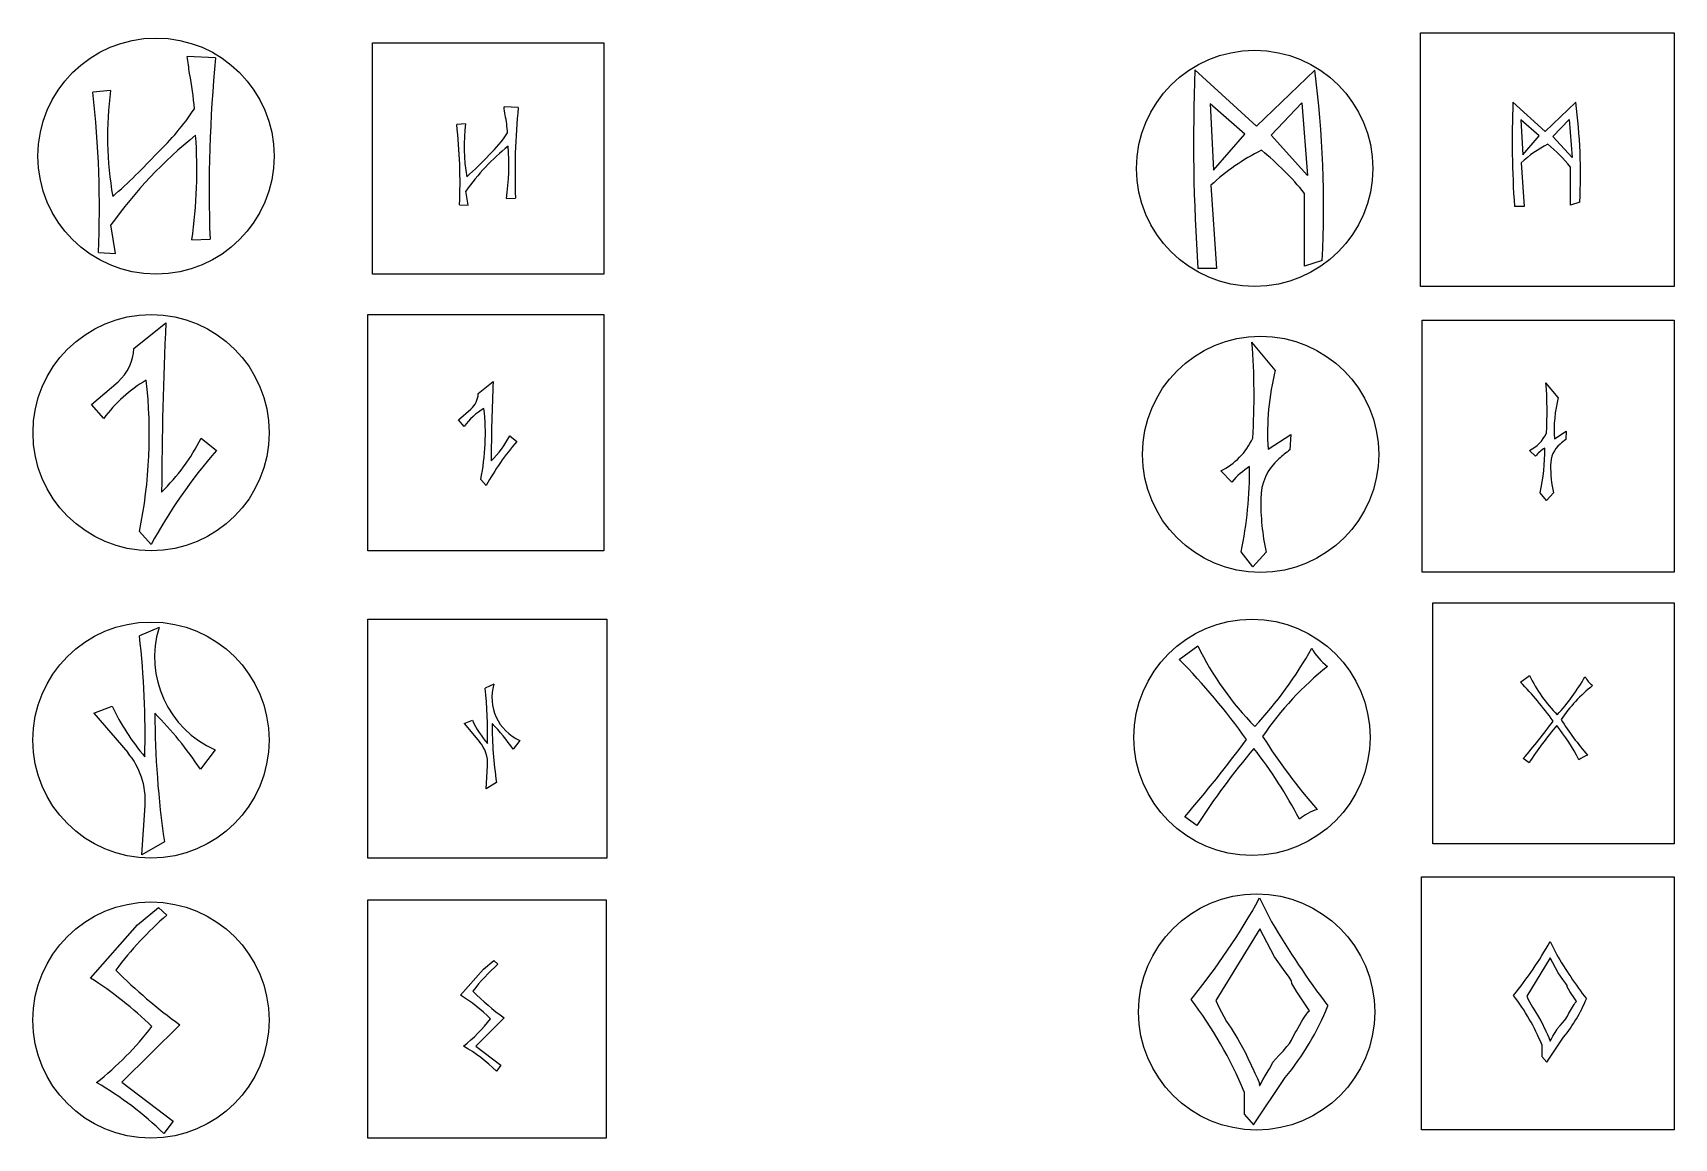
# Model space of a CAD drawing. Header units: centimetres. Extents: x 0 to 362, y 0 to 80.
# Drawn here: x 66.36 to 115, y 17.26 to 50.02 of the extents above; entities that cross this region are included whole.
import ezdxf

# ---------------------------------------------------------------- set-up
doc = ezdxf.new("R2010")
doc.units = ezdxf.units.CM
doc.header["$MEASUREMENT"] = 0
picture_1 = doc.add_image_def('image1.png', size_in_pixel=(614, 614))
picture_2 = doc.add_image_def('image2.png', size_in_pixel=(614, 614))
picture_3 = doc.add_image_def('image3.png', size_in_pixel=(614, 614))
picture_4 = doc.add_image_def('image4.png', size_in_pixel=(614, 614))
picture_5 = doc.add_image_def('image5.png', size_in_pixel=(614, 614))
picture_6 = doc.add_image_def('image6.png', size_in_pixel=(614, 614))
picture_7 = doc.add_image_def('image7.png', size_in_pixel=(614, 614))
picture_8 = doc.add_image_def('image8.png', size_in_pixel=(614, 614))

msp = doc.modelspace()

# ---------------------------------------------------------------- linework, layer by layer
for p, q in [((71.77441, 49.27629), (70.93528, 49.31535)), ((100.79994, 48.9187), (102.62715, 47.25482)), ((102.62715, 47.25482), (104.34635, 48.91166)), ((68.6641, 48.30912), (68.13769, 48.25964)), ((80.74328, 47.80929), (80.3232, 47.82884)), ((101.24938, 47.91743), (101.35253, 45.9517)), ((102.28087, 47.01923), (101.24938, 47.91743)), ((103.05448, 46.98242), (103.96809, 47.94688)), ((103.96809, 47.94688), (104.13755, 45.78973)), ((110.22146, 47.96276), (111.18059, 47.08937)), ((111.18059, 47.08937), (112.08302, 47.95907)), ((79.1862, 47.32511), (78.92267, 47.30034)), ((110.45737, 47.43718), (110.51152, 46.40534)), ((110.99882, 46.9657), (110.45737, 47.43718)), ((111.4049, 46.94638), (111.88447, 47.45264)), ((111.88447, 47.45264), (111.97342, 46.32032)), ((101.35253, 45.9517), (102.28087, 47.01923)), ((104.13755, 45.78973), (103.05448, 46.98242)), ((110.51152, 46.40534), (110.99882, 46.9657)), ((111.97342, 46.32032), (111.4049, 46.94638)), ((110.46894, 46.16808), (110.55789, 44.87345)), ((111.92698, 44.90823), (111.92698, 46.04055)), ((79.25731, 44.90848), (79.19058, 45.32942)), ((101.27141, 45.49971), (101.44087, 43.03335)), ((104.04907, 43.09961), (104.04907, 45.25676)), ((79.00497, 44.9189), (79.25731, 44.90848)), ((80.39202, 45.1066), (80.66104, 45.1191)), ((110.55789, 44.87345), (110.26783, 44.87345)), ((112.20115, 44.99868), (111.92698, 44.90823)), ((68.80615, 43.48184), (68.67285, 44.32268)), ((71.07276, 43.87759), (71.61013, 43.90257)), ((68.3021, 43.50265), (68.80615, 43.48184)), ((101.44087, 43.03335), (100.88829, 43.03335)), ((104.57139, 43.27192), (104.04907, 43.09961)), ((69.35787, 40.66657), (70.30148, 41.42631)), ((103.17881, 40.02089), (102.4886, 40.85296)), ((68.10216, 39.00302), (68.88574, 39.67873)), ((79.559, 39.32531), (80.00093, 39.68113)), ((111.56273, 39.20742), (111.20073, 39.64382)), ((68.46165, 38.58614), (68.10216, 39.00302)), ((78.9709, 38.54621), (79.33789, 38.86267)), ((79.13927, 38.35097), (78.9709, 38.54621)), ((71.35072, 38.00268), (71.80268, 37.64304)), ((80.49233, 38.07771), (80.704, 37.90928)), ((102.9668, 37.68128), (103.63647, 38.11345)), ((103.63647, 38.11345), (103.61226, 37.65887)), ((111.45154, 37.98034), (111.80277, 38.207)), ((111.80277, 38.207), (111.79007, 37.96858)), ((110.88802, 37.46813), (110.71607, 37.64024)), ((101.89237, 36.70469), (101.56451, 37.03284)), ((79.79673, 36.6018), (79.63453, 36.78258)), ((111.21266, 36.15198), (111.03074, 36.38143)), ((111.21266, 36.15198), (111.42187, 36.37973)), ((69.86547, 34.8513), (69.51914, 35.2373)), ((102.51134, 34.19524), (102.16448, 34.63272)), ((102.51134, 34.19524), (102.91023, 34.62948)), ((70.09933, 32.39326), (69.51968, 32.14294)), ((100.33525, 31.44813), (100.88257, 31.84639)), ((80.02606, 30.7135), (79.75963, 30.59845)), ((110.44737, 30.77291), (110.71355, 30.9666)), ((68.16666, 29.857), (68.70864, 30.06236)), ((68.16666, 29.857), (69.17305, 28.68324)), ((79.13771, 29.54771), (79.38683, 29.64211)), ((79.13771, 29.54771), (79.6003, 29.0082)), ((71.76209, 28.76917), (71.32824, 28.19593)), ((80.79035, 29.04769), (80.59093, 28.7842)), ((79.79176, 27.61481), (79.83743, 28.29369)), ((110.69828, 28.37989), (110.5267, 28.50518)), ((80.09916, 27.79441), (79.79176, 27.61481)), ((69.58959, 25.65184), (69.68894, 27.12879)), ((100.85117, 26.52758), (100.49836, 26.78521)), ((70.25836, 26.04258), (69.58959, 25.65184)), ((102.71608, 24.3757), (103.06932, 23.66981)), ((69.45703, 23.57845), (70.07989, 24.09783)), ((70.07989, 24.09783), (70.33333, 23.87034)), ((68.0694, 22.00427), (69.45703, 23.57845)), ((102.72396, 23.46215), (101.41438, 21.33834)), ((103.1599, 22.62772), (102.72396, 23.46215)), ((111.3214, 23.08678), (111.50934, 22.71123)), ((79.71455, 22.268), (80.01906, 22.52193)), ((80.01906, 22.52193), (80.14297, 22.41071)), ((103.42138, 22.2586), (103.1599, 22.62772)), ((111.3256, 22.60074), (110.62885, 21.4708)), ((111.55753, 22.15679), (111.3256, 22.60074)), ((79.03613, 21.49838), (79.71455, 22.268)), ((103.59176, 22.02756), (103.42138, 22.2586)), ((103.66232, 21.92491), (103.59176, 22.02756)), ((103.66751, 21.84508), (103.66232, 21.92491)), ((111.69665, 21.96041), (111.55753, 22.15679)), ((111.7873, 21.83749), (111.69665, 21.96041)), ((103.82024, 21.59662), (103.66751, 21.84508)), ((104.13794, 21.11917), (103.82024, 21.59662)), ((110.62885, 21.4708), (110.67694, 21.36735)), ((111.82484, 21.78287), (111.7873, 21.83749)), ((111.8276, 21.7404), (111.82484, 21.78287)), ((111.90885, 21.60821), (111.8276, 21.7404)), ((112.07789, 21.35419), (111.90885, 21.60821)), ((101.41438, 21.33834), (101.50476, 21.1439)), ((101.50476, 21.1439), (101.73102, 20.71205)), ((104.05903, 20.8628), (104.10163, 20.93254)), ((104.10163, 20.93254), (104.13379, 20.97298)), ((104.13379, 20.97298), (104.14936, 21.00512)), ((104.19398, 21.03415), (104.13794, 21.11917)), ((104.14936, 21.00512), (104.16285, 21.01445)), ((104.16285, 21.01445), (104.19398, 21.03415)), ((110.67694, 21.36735), (110.79732, 21.13759)), ((110.79732, 21.13759), (110.87175, 21.03374)), ((110.87175, 21.03374), (110.97482, 20.858)), ((111.83491, 20.87225), (111.88238, 20.96106)), ((111.88238, 20.96106), (111.90171, 20.99361)), ((111.90171, 20.99361), (111.95365, 21.08595)), ((111.95365, 21.08595), (111.98843, 21.14442)), ((111.98843, 21.14442), (112.01272, 21.18469)), ((112.01272, 21.18469), (112.0359, 21.21779)), ((112.0359, 21.21779), (112.05856, 21.2549)), ((112.05856, 21.2549), (112.07568, 21.27641)), ((112.07568, 21.27641), (112.08396, 21.29351)), ((112.1077, 21.30896), (112.07789, 21.35419)), ((112.08396, 21.29351), (112.09114, 21.29848)), ((112.09114, 21.29848), (112.1077, 21.30896)), ((70.71507, 20.6208), (68.99969, 18.91215)), ((80.32961, 20.822), (79.49095, 19.98664)), ((101.73102, 20.71205), (101.87092, 20.51687)), ((101.87092, 20.51687), (102.06465, 20.18654)), ((103.77048, 20.38025), (103.8068, 20.44143)), ((103.8068, 20.44143), (103.90443, 20.61499)), ((103.90443, 20.61499), (103.9698, 20.7249)), ((103.9698, 20.7249), (104.01545, 20.80059)), ((104.01545, 20.80059), (104.05903, 20.8628)), ((110.97482, 20.858), (111.04933, 20.73095)), ((111.04933, 20.73095), (111.09931, 20.64314)), ((111.09931, 20.64314), (111.15129, 20.52431)), ((111.15129, 20.52431), (111.18564, 20.45653)), ((111.18564, 20.45653), (111.19215, 20.42919)), ((111.19215, 20.42919), (111.20746, 20.40613)), ((111.4748, 20.39231), (111.52007, 20.47285)), ((111.52007, 20.47285), (111.52946, 20.49657)), ((111.52946, 20.49657), (111.6233, 20.60083)), ((111.6233, 20.60083), (111.69022, 20.67394)), ((111.69022, 20.67394), (111.74763, 20.74234)), ((111.74763, 20.74234), (111.7918, 20.79199)), ((111.7918, 20.79199), (111.82271, 20.84274)), ((111.82271, 20.84274), (111.83491, 20.87225)), ((79.49095, 19.98664), (80.23309, 19.42312)), ((102.06465, 20.18654), (102.2047, 19.94774)), ((102.2047, 19.94774), (102.29865, 19.7827)), ((103.4093, 19.84059), (103.51721, 19.96916)), ((103.51721, 19.96916), (103.60022, 20.06248)), ((103.60022, 20.06248), (103.65833, 20.15786)), ((103.65833, 20.15786), (103.68125, 20.21332)), ((103.68125, 20.21332), (103.77048, 20.38025)), ((111.07647, 20.03031), (111.07647, 19.67742)), ((111.20746, 20.40613), (111.24553, 20.32485)), ((111.22401, 19.50749), (111.7238, 20.25368)), ((111.24553, 20.32485), (111.28608, 20.23826)), ((111.28608, 20.23826), (111.30688, 20.18574)), ((111.30688, 20.18574), (111.31572, 20.17747)), ((111.31792, 20.16754), (111.31461, 20.15473)), ((111.31461, 20.15473), (111.32068, 20.12881)), ((111.31572, 20.17747), (111.31792, 20.16754)), ((111.32068, 20.12881), (111.32675, 20.12881)), ((111.32675, 20.12881), (111.37202, 20.21817)), ((111.37202, 20.21817), (111.40735, 20.28382)), ((111.40735, 20.28382), (111.45317, 20.36104)), ((111.45317, 20.36104), (111.4748, 20.39231)), ((102.29865, 19.7827), (102.39634, 19.55934)), ((102.39634, 19.55934), (102.46091, 19.43195)), ((103.00441, 19.31125), (103.08949, 19.46263)), ((103.08949, 19.46263), (103.10713, 19.50722)), ((103.10713, 19.50722), (103.28352, 19.70318)), ((103.28352, 19.70318), (103.4093, 19.84059)), ((111.07647, 19.67742), (111.22401, 19.50749)), ((80.23309, 19.42312), (80.09697, 19.24385)), ((102.46091, 19.43195), (102.47313, 19.38056)), ((102.47313, 19.38056), (102.50191, 19.33722)), ((102.50191, 19.33722), (102.57346, 19.18445)), ((102.53302, 17.64817), (103.47242, 19.05068)), ((102.57346, 19.18445), (102.64969, 19.0217)), ((102.64969, 19.0217), (102.68879, 18.92298)), ((102.72614, 18.81597), (102.81122, 18.98394)), ((102.81122, 18.98394), (102.87763, 19.10732)), ((102.87763, 19.10732), (102.96375, 19.25248)), ((102.96375, 19.25248), (103.00441, 19.31125)), ((68.99969, 18.91215), (70.51765, 17.75953)), ((102.25572, 18.63084), (102.25572, 17.96755)), ((102.68879, 18.92298), (102.70539, 18.90743)), ((102.70954, 18.88877), (102.70331, 18.86471)), ((102.70331, 18.86471), (102.71473, 18.81597)), ((102.70539, 18.90743), (102.70954, 18.88877)), ((102.71473, 18.81597), (102.72614, 18.81597)), ((70.51765, 17.75953), (70.23923, 17.39286)), ((102.25572, 17.96755), (102.53302, 17.64817))]:
    msp.add_line(p, q)
for centre in [(70.0111, 46.36354), (102.56759, 45.99935), (69.86547, 38.16693), (102.74326, 37.52441), (102.48726, 29.13689), (69.8597, 29.0556), (102.626, 20.99773), (69.8597, 20.75686)]:
    msp.add_circle(centre, 3.5)
for centre, radius, start, end in [((-122.97011, 22.15303), 195.7986, 7.8266125, 7.9741201), ((112.79962, 45.33275), 41.21431, 174.509326, 181.988621), ((63.79255, 47.30748), 7.3681, 3.527171, 11.814466), ((153.95775, 46.77335), 53.20108, 177.688905, 184.031176), ((73.74739, 44.86632), 30.86521, 357.038945, 7.531122), ((37.8211, 44.83052), 30.50991, 357.505565, 6.453329), ((79.01807, 46.94337), 10.44365, 172.485697, 189.78948), ((64.59142, 52.16167), 7.89553, 313.725721, 326.124501), ((-16.74956, 34.23087), 98.02054, 7.8266125, 7.9741201), ((101.28129, 45.83508), 20.63268, 174.509326, 181.988621), ((138.12482, 46.83663), 27.92608, 177.688905, 184.031176), ((96.02115, 45.83561), 16.20163, 357.038945, 7.531122), ((63.7456, 45.58365), 15.27385, 357.505565, 6.453329), ((84.36959, 46.64139), 5.22829, 172.485697, 189.78948), ((76.74741, 46.82367), 3.68861, 3.527171, 11.814466), ((79.72253, 36.41091), 13.59013, 128.917929, 144.396675), ((56.50411, 45.96), 14.71673, 351.865374, 3.992488), ((77.14734, 49.25377), 3.95266, 313.725721, 326.124501), ((112.7779, 43.67939), 3.39483, 116.671609, 132.85446), ((108.40963, 43.19351), 4.5252, 38.987737, 51.055223), ((56.88684, 58.64376), 17.9383, 311.3014, 317.200748), ((84.72226, 41.36864), 6.80348, 128.917929, 144.396675), ((73.29028, 52.49883), 8.98026, 311.3014, 317.200748), ((73.09867, 46.14909), 7.36748, 351.865374, 3.992488), ((105.67013, 40.75858), 6.46738, 116.671609, 132.85446), ((97.34828, 39.83294), 8.62081, 38.987737, 51.055223), ((198.10692, 35.73572), 127.93206, 177.4505629, 179.70006), ((67.96234, 40.72681), 1.39683, 311.381337, 357.527963), ((82.53769, 39.28159), 20.01269, 356.329365, 4.503432), ((110.50276, 38.17782), 7.5523, 165.874777, 183.769704), ((71.81905, 36.13333), 4.15793, 120.276854, 143.849306), ((55.38633, 38.12653), 14.42511, 348.446006, 6.358577), ((139.85719, 37.016), 59.91557, 177.4505629, 179.70006), ((100.73688, 38.81967), 10.49625, 356.329365, 4.503432), ((78.90542, 39.35353), 0.65419, 311.381337, 357.527963), ((115.404, 38.24076), 3.96103, 165.874777, 183.769704), ((80.71167, 37.20222), 1.94732, 120.276854, 143.849306), ((73.01559, 38.13571), 6.75584, 348.446006, 6.358577), ((65.7158, 40.91466), 6.34287, 314.6907, 332.671184), ((77.85328, 39.4415), 2.97061, 314.6907, 332.671184), ((100.65686, 38.86427), 2.04401, 296.362837, 334.997621), ((110.24002, 38.60079), 1.07204, 296.362837, 334.997621), ((113.46326, 35.77173), 2.76147, 127.294075, 131.933578), ((83.85286, 27.21334), 15.93692, 139.123073, 151.362803), ((86.34757, 33.02464), 7.46388, 139.123073, 151.362803), ((106.80245, 33.47024), 5.26516, 127.294075, 131.933578), ((111.82475, 36.67857), 1.2251, 122.707119, 139.872798), ((105.06813, 37.64482), 6.09499, 348.036791, 0.607384), ((112.12991, 37.22351), 0.79072, 130.358822, 181.188618), ((103.67839, 35.19927), 2.33585, 122.707119, 139.872798), ((90.79587, 37.04156), 11.62101, 348.036791, 0.607384), ((104.26021, 36.23828), 1.50763, 130.358822, 181.188618), ((114.73043, 37.1275), 3.39201, 178.655195, 192.735571), ((109.2185, 36.05522), 6.46738, 178.655195, 192.735571), ((43.86582, 29.21627), 25.82026, 358.552352, 6.508336), ((72.96992, 31.51682), 3.0014, 163.021712, 246.270251), ((109.19495, 35.93367), 9.26291, 206.183767, 224.376917), ((93.57856, 37.76251), 12.2446, 317.278943, 330.747668), ((105.71034, 32.56015), 1.64579, 208.331292, 233.32169), ((86.12451, 17.51899), 19.8989, 35.502818, 44.426643), ((110.63763, 23.83305), 9.47621, 128.587174, 145.756628), ((81.34553, 30.31065), 1.37959, 163.021712, 246.270251), ((103.53622, 23.99872), 9.67748, 35.502818, 44.426643), ((114.75613, 32.95437), 4.50486, 206.183767, 224.376917), ((107.16137, 33.8438), 5.95495, 317.278943, 330.747668), ((115.45775, 27.06945), 4.60859, 128.587174, 145.756628), ((113.06145, 31.31372), 0.8004, 208.331292, 233.32169), ((67.96784, 29.2532), 11.86828, 358.552352, 6.508336), ((74.70921, 32.88103), 6.62961, 205.161012, 220.630599), ((97.49357, 29.98492), 27.51906, 180.272792, 188.23646), ((61.29337, 21.38577), 12.12753, 34.162728, 44.287331), ((82.14499, 30.93771), 3.0473, 205.161012, 220.630599), ((92.61782, 29.60651), 12.64913, 180.272792, 188.23646), ((75.97841, 25.65391), 5.57442, 34.162728, 44.287331), ((97.19905, 40.04099), 17.62672, 319.122022, 323.752841), ((120.0099, 22.32697), 11.10603, 139.846777, 146.974533), ((106.41064, 25.46823), 6.50242, 27.493013, 38.190281), ((118.93339, 34.2734), 8.62175, 212.328359, 221.075174), ((78.81237, 28.3501), 1.02661, 356.850226, 39.869652), ((73.09397, 50.50521), 36.24416, 319.122022, 323.752841), ((119.99777, 14.08153), 22.83629, 139.846777, 146.974533), ((92.03491, 20.54061), 13.37032, 27.493013, 38.190281), ((117.78425, 38.64585), 17.72808, 212.328359, 221.075174), ((67.45886, 27.25151), 2.23345, 356.850226, 39.869652), ((112.643, 27.91887), 0.72062, 106.867329, 130.110032), ((104.84991, 25.57964), 1.48175, 106.867329, 130.110032), ((85.26414, 33.99349), 19.92667, 320.689678, 331.140776), ((76.85684, 16.30247), 9.99144, 130.76139, 143.548001), ((124.95017, 36.51015), 25.37017, 210.405685, 217.190465), ((102.03633, 28.2038), 10.60171, 320.689678, 331.140776), ((83.33233, 18.71076), 4.88484, 130.76139, 143.548001), ((123.15075, 29.54275), 13.49786, 210.405685, 217.190465), ((61.95821, 12.39128), 11.39106, 45.862639, 57.554953), ((79.25395, 32.53911), 14.66147, 224.631007, 234.380267), ((76.04836, 16.79857), 5.56911, 45.862639, 57.554953), ((84.50428, 26.64889), 7.16802, 224.631007, 234.380267), ((105.17411, 17.60765), 6.38021, 22.315969, 37.451581), ((91.16182, 14.07728), 11.99206, 22.315969, 37.451581), ((97.13026, 24.27404), 8.21623, 320.525314, 337.838487), ((108.34954, 23.0327), 4.37133, 320.525314, 337.838487), ((62.18795, 26.53051), 9.74188, 308.476076, 322.249698), ((76.16068, 23.71127), 4.76283, 308.476076, 322.249698), ((76.76502, 15.8658), 4.7448, 45.393678, 60.186234), ((63.42407, 10.4834), 9.70501, 45.393678, 60.186234)]:
    msp.add_arc(centre, radius, start, end)

# ---------------------------------------------------------------- pictures from other files: only their frames are drawn
image = msp.add_image(picture_7, insert=(76.42632, 42.86354), size_in_units=(6.85785, 6.85785))
image.dxf.flags = 7
image = msp.add_image(picture_8, insert=(107.48198, 42.5), size_in_units=(7.51802, 7.51802))
image.dxf.flags = 7
image = msp.add_image(picture_1, insert=(76.28416, 34.66693), size_in_units=(7, 7), rotation=0)
image.dxf.flags = 7
image = msp.add_image(picture_6, insert=(107.53287, 34.03287), size_in_units=(7.46713, 7.46713))
image.dxf.flags = 7
image = msp.add_image(picture_4, insert=(107.84961, 25.97703), size_in_units=(7.15039, 7.15039))
image.dxf.flags = 7
image = msp.add_image(picture_2, insert=(76.28416, 25.5556), size_in_units=(7.08724, 7.08724))
image.dxf.flags = 7
image = msp.add_image(picture_5, insert=(107.50826, 17.50826), size_in_units=(7.49174, 7.49174))
image.dxf.flags = 7
image = msp.add_image(picture_3, insert=(76.28416, 17.25686), size_in_units=(7.06759, 7.06759))
image.dxf.flags = 7

doc.saveas('drawing.dxf')
